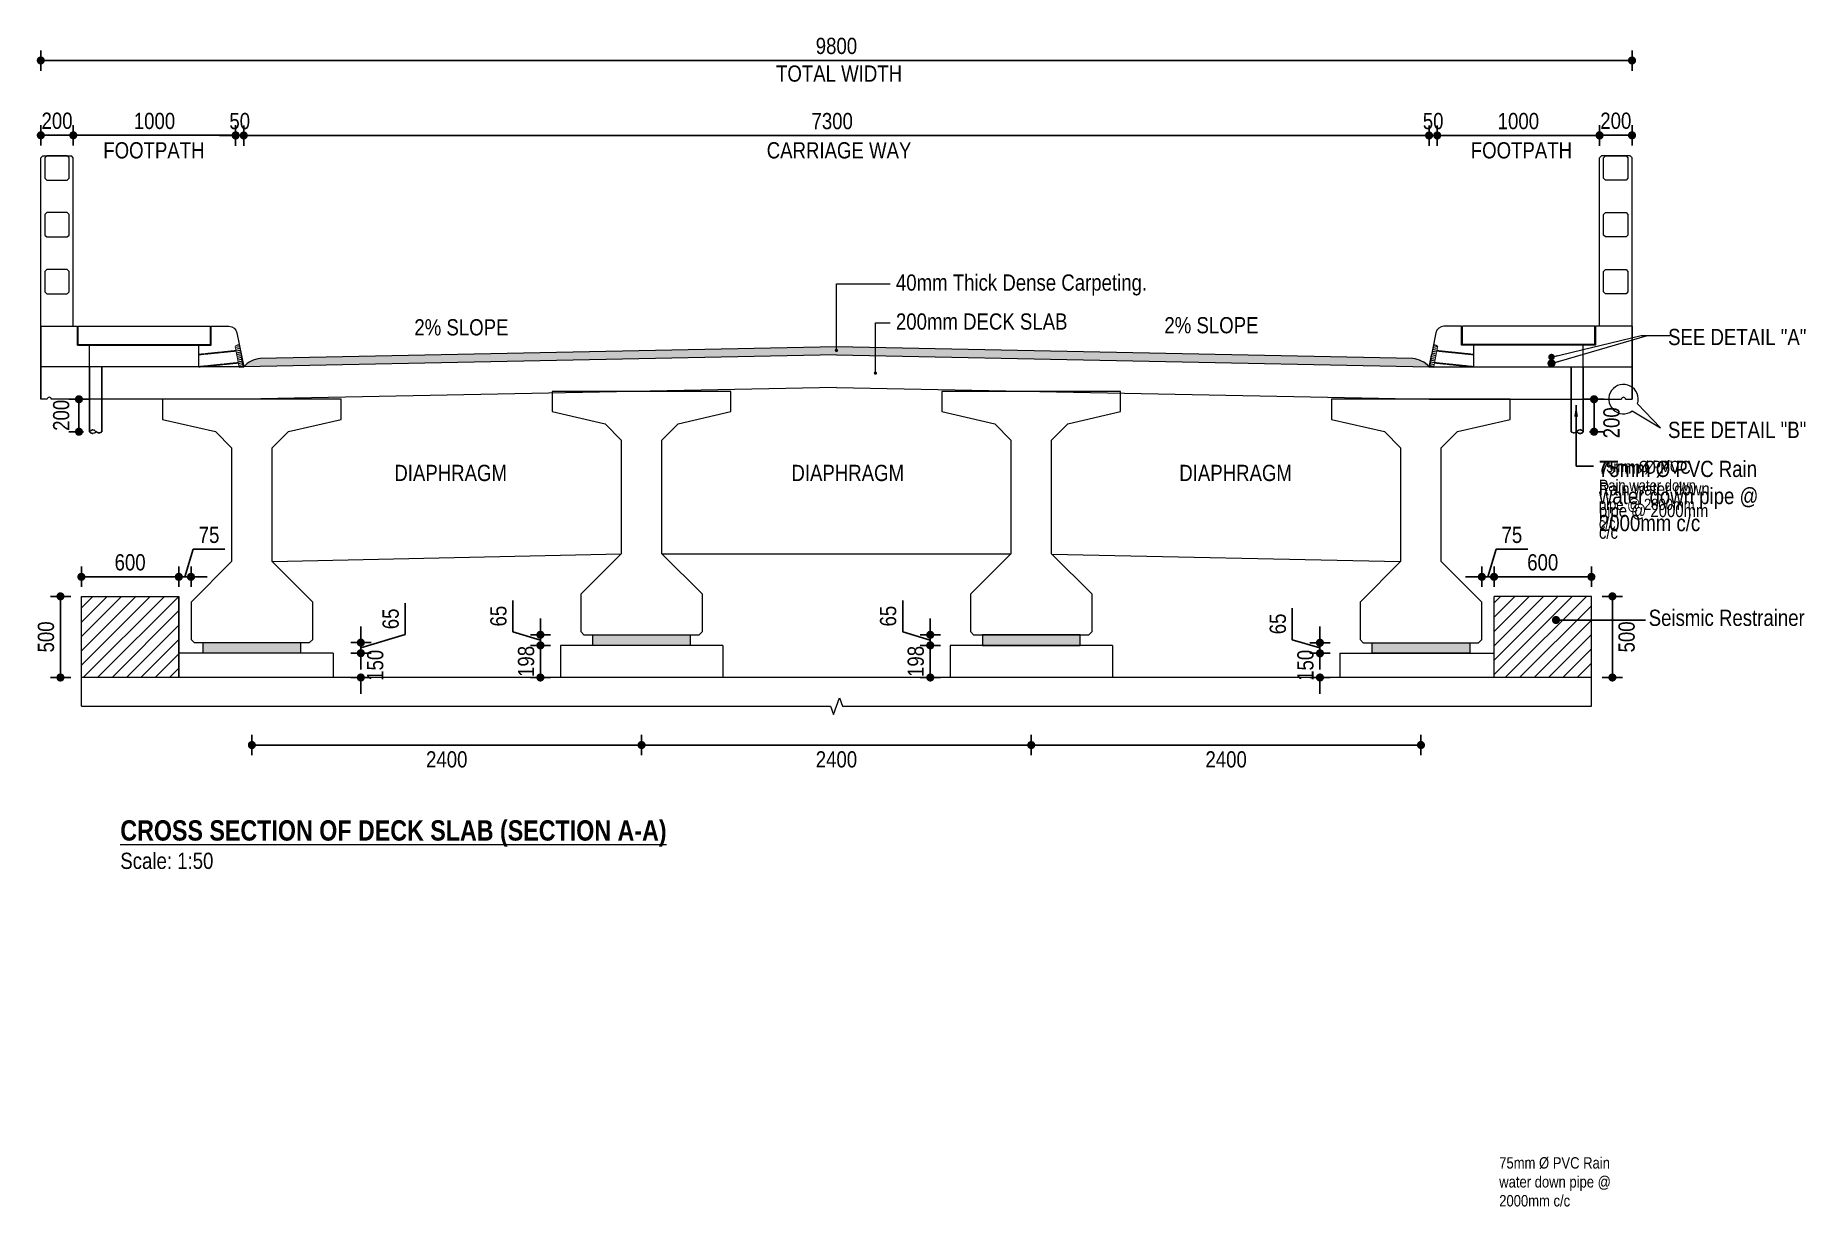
# Model space of a CAD drawing. Header units: inches. Extents: x -36047 to 217865, y -75686 to -40231.
# Drawn here: x 24099 to 35001, y -54491 to -47277 of the extents above; entities that cross this region are included whole.
import ezdxf

# ---------------------------------------------------------------- set-up
doc = ezdxf.new("R2010")
doc.units = ezdxf.units.IN
doc.header["$LTSCALE"] = 3
doc.header["$MEASUREMENT"] = 0
doc.header["$PDMODE"] = 34
doc.linetypes.add('DASHED2', pattern=[0.375, 0.25, -0.125])
doc.linetypes.add('HIDDEN', pattern=[9.525, 6.35, -3.175])
for name, color, linetype in [('con_out1', 2, 'Continuous'), ('Deck', 21, 'Continuous'), ('Pipe_Hidde', 8, 'DASHED2'), ('Wearing Course', 7, 'Continuous')]:
    doc.layers.add(name, color=color, linetype=linetype)
for name, color, linetype, lineweight in [('Concrete', 4, 'Continuous', 20), ('Concrete Out', 4, 'Continuous', 20), ('Deck Slab', 171, 'Continuous', 20), ('Dim Arrow', 150, 'Continuous', 9), ('Dim Arrow @ 35', 150, 'Continuous', 9), ('Dim Arrow @ 40', 150, 'Continuous', 9), ('Dim Arrow @ 50', 150, 'Continuous', 9), ('DIMS', 150, 'Continuous', 9), ('DIMS @ 50', 150, 'Continuous', 9), ('Girder Line', 7, 'Continuous', 25), ('Hatch', 8, 'Continuous', 5), ('Hatching', 120, 'Continuous', 5), ('Ralling', 140, 'Continuous', 20), ('Section Marks', 7, 'Continuous', 15), ('Structue', 7, 'Continuous', 25), ('Text @ 35', 7, 'Continuous', 30), ('Text_Normal', 7, 'Continuous', 25), ('Text_Normal @ 35', 7, 'Continuous', 25), ('Text_Normal @ 40', 7, 'Continuous', 25), ('Text_Normal @ 50', 7, 'Continuous', 25), ('Text_Title @ 50', 1, 'Continuous', 20)]:
    doc.layers.add(name, color=color, linetype=linetype, lineweight=lineweight)
doc.styles.add('Swis Cn BT', font='swissc.ttf')
doc.styles.add('SWIS_B_T', font='swisscb.ttf', dxfattribs={"height": 2.5})
doc.styles.add('SWIS_R_N', font='swissc.ttf', dxfattribs={"height": 2})
doc.dimstyles.new('Closed_Arrow', dxfattribs={"dimtxt": 2, "dimasz": 2, "dimexe": 1.25, "dimexo": 0.75, "dimgap": 0.75, "dimtad": 2, "dimdec": 0, "dimzin": 0, "dimdsep": 46, "dimtxsty": 'SWIS_R_N', "dimblk": 'DOT', "dimcen": 0.5, "dimadec": 0, "dimazin": 0, "dimtfac": 1, "dimtdec": 0, "dimtofl": 0, "dimtmove": 0, "dimatfit": 3, "dimfxl": 1.25, "dimfxlon": 1, "dimtolj": 1, "dimtzin": 0, "dimarcsym": 0})
doc.dimstyles.new('dim dot_50', dxfattribs={"dimtxt": 100, "dimasz": 20, "dimexe": 1, "dimexo": 2, "dimgap": 1, "dimtad": 1, "dimdec": 0, "dimzin": 0, "dimdsep": 46, "dimtxsty": 'Swis Cn BT', "dimblk": 'BOXBLANK', "dimcen": 0.09, "dimclrd": 256, "dimclre": 256, "dimclrt": 256, "dimadec": 0, "dimazin": 0, "dimtfac": 1, "dimtdec": 0, "dimtmove": 1, "dimatfit": 3, "dimfxl": 5, "dimtolj": 1, "dimtzin": 0, "dimlwd": -1, "dimlwe": -1, "dimarcsym": 0})
doc.dimstyles.new('Dot_Anno', dxfattribs={"dimtxt": 2, "dimasz": 1, "dimexe": 1.25, "dimexo": 0.75, "dimgap": 0.75, "dimtad": 2, "dimdec": 0, "dimzin": 0, "dimdsep": 46, "dimtxsty": 'SWIS_R_N', "dimblk": 'DOT', "dimcen": 0.5, "dimadec": 0, "dimazin": 0, "dimtfac": 1, "dimtdec": 0, "dimtofl": 0, "dimtmove": 0, "dimatfit": 3, "dimfxl": 1.25, "dimfxlon": 1, "dimtolj": 1, "dimtzin": 0, "dimarcsym": 0})
doc.dimstyles.new('Dot_Arrow', dxfattribs={"dimtxt": 2, "dimasz": 1, "dimexe": 1.25, "dimexo": 0.75, "dimgap": 0.75, "dimtad": 2, "dimdec": 0, "dimzin": 0, "dimdsep": 46, "dimtxsty": 'SWIS_R_N', "dimblk": 'DOT', "dimcen": 0.5, "dimadec": 0, "dimazin": 0, "dimtfac": 1, "dimtdec": 0, "dimtofl": 0, "dimtmove": 0, "dimatfit": 3, "dimldrblk": 'DOT', "dimfxl": 1.25, "dimfxlon": 1, "dimtolj": 1, "dimtzin": 0, "dimarcsym": 0})

msp = doc.modelspace()

# ---------------------------------------------------------------- texts
at = {"layer": 'DIMS @ 50', "char_height": 100, "attachment_point": 5, "style": 'SWIS_R_N'}
for s, insert in [('\\A1;TOTAL WIDTH', (29048.2, -47512.4)), ('\\A1;FOOTPATH', (24828.4, -47985.2)), ('\\A1;CARRIAGE WAY', (29048.2, -47985.2)), ('\\A1;FOOTPATH', (33250.6, -47985.2))]:
    msp.add_mtext(s, dxfattribs=dict(at, insert=insert))
at = {"layer": 'Text @ 35', "ltscale": 20, "insert": (33114.1, -54187), "char_height": 70, "width": 687.864, "attachment_point": 1, "style": 'SWIS_R_N'}
msp.add_mtext('75mm %%C PVC Rain water down pipe @ 2000mm c/c\\P \\P ', dxfattribs=at)
at = {"layer": 'Text_Normal @ 50', "style": 'SWIS_R_N'}
for s, p in [('40mm Thick Dense Carpeting. ', (29398.4, -48848.9)), ('200mm DECK SLAB', (29398.4, -49089.1))]:
    msp.add_text(s, height=100, dxfattribs=at).set_placement(p)
at = {"layer": 'Text_Normal @ 50', "char_height": 100, "attachment_point": 5, "style": 'SWIS_R_N'}
for s, insert in [('2% SLOPE', (26722.4, -49075.6)), ('2% SLOPE', (31341.6, -49062.5)), ('SEE DETAIL "A"', (34580, -49135.2)), ('SEE DETAIL "B"', (34579.4, -49707.3)), ('DIAPHRAGM', (26656.1, -49972.5)), ('DIAPHRAGM', (29101.6, -49972.5)), ('DIAPHRAGM', (31490.4, -49972.5))]:
    msp.add_mtext(s, dxfattribs=dict(at, insert=insert))
at = {"layer": 'Text_Normal @ 50', "char_height": 100, "attachment_point": 1, "style": 'SWIS_R_N'}
for s, insert, width in [('Seismic Restrainer', (34034.6, -50814.2), 1227.403), ('Scale: 1:50', (24621.6, -52311.3), 574.61)]:
    msp.add_mtext(s, dxfattribs=dict(at, insert=insert, width=width))
at = {"layer": 'Text_Title @ 50', "style": 'SWIS_B_T'}
msp.add_text('%%UCROSS SECTION OF DECK SLAB (SECTION A-A)', height=125, dxfattribs=at).set_placement((24621.6, -52236.6))

# ---------------------------------------------------------------- blocks, each defined once
blk = doc.blocks.new('_Dot')
at = {"color": 0, "linetype": 'ByBlock', "lineweight": -2}
blk.add_line((-0.5, 0), (-1, 0), dxfattribs=at)
at = {"color": 0, "linetype": 'ByBlock', "const_width": 0.5}
blk.add_lwpolyline([(-0.25, 0, 1), (0.25, 0, 1)], format="xyb", close=True, dxfattribs=at)
blk = doc.blocks.new('*D27')
at = {"layer": 'DEFPOINTS', "color": 0, "transparency": 16777216}
for p in [(33932, -47431), (24132, -48030), (33932, -48030)]:
    blk.add_point(p, dxfattribs=at)
at = {"layer": 'DIMS', "color": 0, "lineweight": -2, "transparency": 16777216}
for p, q in [((24132, -47494), (24132, -47369)), ((33932, -47494), (33932, -47369)), ((24182, -47431), (33882, -47431))]:
    blk.add_line(p, q, dxfattribs=at)
at = {"layer": 'DIMS', "color": 0, "lineweight": -2, "transparency": 16777216, "xscale": 50, "yscale": 50, "zscale": 50, "rotation": 180}
blk.add_blockref('_Dot', (24132, -47431), dxfattribs=at)
at = {"layer": 'DIMS', "color": 0, "lineweight": -2, "transparency": 16777216, "xscale": 50, "yscale": 50, "zscale": 50}
blk.add_blockref('_Dot', (33932, -47431), dxfattribs=at)
at = {"layer": 'DIMS', "color": 0, "transparency": 16777216, "insert": (29032, -47342), "char_height": 100, "attachment_point": 5, "style": 'SWIS_R_N'}
blk.add_mtext('\\A1;9800 ', dxfattribs=at)
blk = doc.blocks.new('*D21')
at = {"layer": 'DEFPOINTS', "color": 0, "transparency": 16777216}
for p in [(33732, -47892), (33732, -48030), (33932, -48030)]:
    blk.add_point(p, dxfattribs=at)
at = {"layer": 'DIMS', "color": 0, "lineweight": -2, "transparency": 16777216}
for p, q in [((33732, -47955), (33732, -47830)), ((33932, -47955), (33932, -47830)), ((33882, -47892), (33782, -47892))]:
    blk.add_line(p, q, dxfattribs=at)
at = {"layer": 'DIMS', "color": 0, "lineweight": -2, "transparency": 16777216, "xscale": 50, "yscale": 50, "zscale": 50, "rotation": 180}
blk.add_blockref('_Dot', (33732, -47892), dxfattribs=at)
at = {"layer": 'DIMS', "color": 0, "lineweight": -2, "transparency": 16777216, "xscale": 50, "yscale": 50, "zscale": 50}
blk.add_blockref('_Dot', (33932, -47892), dxfattribs=at)
at = {"layer": 'DIMS', "color": 0, "transparency": 16777216, "insert": (33832, -47803), "char_height": 100, "attachment_point": 5, "style": 'SWIS_R_N'}
blk.add_mtext('\\A1;200', dxfattribs=at)
blk = doc.blocks.new('*D55')
at = {"layer": 'DEFPOINTS', "color": 0, "transparency": 16777216}
for p in [(25932, -51082), (25932, -51232), (26103, -51232)]:
    blk.add_point(p, dxfattribs=at)
at = {"layer": 'DIMS', "color": 0, "lineweight": -2, "transparency": 16777216}
for p, q in [((26103, -51032), (26103, -50982)), ((26041, -51082), (26166, -51082)), ((26041, -51232), (26166, -51232)), ((26103, -51282), (26103, -51332))]:
    blk.add_line(p, q, dxfattribs=at)
at = {"layer": 'DIMS', "color": 0, "lineweight": -2, "transparency": 16777216, "xscale": 50, "yscale": 50, "zscale": 50}
for p, rotation in [((26103, -51082), 270), ((26103, -51232), 90)]:
    blk.add_blockref('_Dot', p, dxfattribs=dict(at, rotation=rotation))
at = {"layer": 'DIMS', "color": 0, "transparency": 16777216, "insert": (26192, -51157), "char_height": 100, "attachment_point": 5, "rotation": 90, "style": 'SWIS_R_N'}
blk.add_mtext('\\A1;150', dxfattribs=at)
blk = doc.blocks.new('*D56')
at = {"layer": 'DEFPOINTS', "color": 0, "transparency": 16777216}
for p in [(25432, -51077), (27832, -51256), (27832, -51648)]:
    blk.add_point(p, dxfattribs=at)
at = {"layer": 'DIMS', "color": 0, "lineweight": -2, "transparency": 16777216}
for p, q in [((25432, -51586), (25432, -51711)), ((25482, -51648), (27782, -51648)), ((27832, -51586), (27832, -51711))]:
    blk.add_line(p, q, dxfattribs=at)
at = {"layer": 'DIMS', "color": 0, "lineweight": -2, "transparency": 16777216, "xscale": 50, "yscale": 50, "zscale": 50, "rotation": 180}
blk.add_blockref('_Dot', (25432, -51648), dxfattribs=at)
at = {"layer": 'DIMS', "color": 0, "lineweight": -2, "transparency": 16777216, "xscale": 50, "yscale": 50, "zscale": 50}
blk.add_blockref('_Dot', (27832, -51648), dxfattribs=at)
at = {"layer": 'DIMS', "color": 0, "transparency": 16777216, "insert": (26632, -51737), "char_height": 100, "attachment_point": 5, "style": 'SWIS_R_N'}
blk.add_mtext('\\A1;2400', dxfattribs=at)
blk = doc.blocks.new('*D57')
at = {"layer": 'DEFPOINTS', "color": 0, "transparency": 16777216}
for p in [(32632, -51058), (30232, -51232), (30232, -51648)]:
    blk.add_point(p, dxfattribs=at)
at = {"layer": 'DIMS', "color": 0, "lineweight": -2, "transparency": 16777216}
for p, q in [((30232, -51586), (30232, -51711)), ((32582, -51648), (30282, -51648)), ((32632, -51586), (32632, -51711))]:
    blk.add_line(p, q, dxfattribs=at)
at = {"layer": 'DIMS', "color": 0, "lineweight": -2, "transparency": 16777216, "xscale": 50, "yscale": 50, "zscale": 50, "rotation": 180}
blk.add_blockref('_Dot', (30232, -51648), dxfattribs=at)
at = {"layer": 'DIMS', "color": 0, "lineweight": -2, "transparency": 16777216, "xscale": 50, "yscale": 50, "zscale": 50}
blk.add_blockref('_Dot', (32632, -51648), dxfattribs=at)
at = {"layer": 'DIMS', "color": 0, "transparency": 16777216, "insert": (31432, -51737), "char_height": 100, "attachment_point": 5, "style": 'SWIS_R_N'}
blk.add_mtext('\\A1;2400', dxfattribs=at)
blk = doc.blocks.new('*D58')
at = {"layer": 'DEFPOINTS', "color": 0, "transparency": 16777216}
for p in [(27832, -51256), (30232, -51648), (30232, -51708)]:
    blk.add_point(p, dxfattribs=at)
at = {"layer": 'DIMS', "color": 0, "lineweight": -2, "transparency": 16777216}
for p, q in [((27832, -51586), (27832, -51711)), ((27882, -51648), (30182, -51648)), ((30232, -51671), (30232, -51586))]:
    blk.add_line(p, q, dxfattribs=at)
at = {"layer": 'DIMS', "color": 0, "lineweight": -2, "transparency": 16777216, "xscale": 50, "yscale": 50, "zscale": 50, "rotation": 180}
blk.add_blockref('_Dot', (27832, -51648), dxfattribs=at)
at = {"layer": 'DIMS', "color": 0, "lineweight": -2, "transparency": 16777216, "xscale": 50, "yscale": 50, "zscale": 50}
blk.add_blockref('_Dot', (30232, -51648), dxfattribs=at)
at = {"layer": 'DIMS', "color": 0, "transparency": 16777216, "insert": (29032, -51737), "char_height": 100, "attachment_point": 5, "style": 'SWIS_R_N'}
blk.add_mtext('\\A1;2400', dxfattribs=at)
blk = doc.blocks.new('*D22')
at = {"layer": 'DEFPOINTS', "color": 0, "transparency": 16777216}
for p in [(32682, -47893), (32732, -49068), (32682, -49318)]:
    blk.add_point(p, dxfattribs=at)
at = {"layer": 'DIMS', "color": 0, "lineweight": -2, "transparency": 16777216}
for p, q in [((32682, -47956), (32682, -47831)), ((32732, -47956), (32732, -47831)), ((32632, -47893), (32582, -47893)), ((32782, -47893), (32832, -47893))]:
    blk.add_line(p, q, dxfattribs=at)
at = {"layer": 'DIMS', "color": 0, "lineweight": -2, "transparency": 16777216, "xscale": 50, "yscale": 50, "zscale": 50}
blk.add_blockref('_Dot', (32682, -47893), dxfattribs=at)
at = {"layer": 'DIMS', "color": 0, "lineweight": -2, "transparency": 16777216, "xscale": 50, "yscale": 50, "zscale": 50, "rotation": 180}
blk.add_blockref('_Dot', (32732, -47893), dxfattribs=at)
at = {"layer": 'DIMS', "color": 0, "transparency": 16777216, "insert": (32707, -47805), "char_height": 100, "attachment_point": 5, "style": 'SWIS_R_N'}
blk.add_mtext('\\A1;50', dxfattribs=at)
blk = doc.blocks.new('*D25')
at = {"layer": 'DEFPOINTS', "color": 0, "transparency": 16777216}
for p in [(32732, -47893), (33732, -48046), (32732, -49068)]:
    blk.add_point(p, dxfattribs=at)
at = {"layer": 'DIMS', "color": 0, "lineweight": -2, "transparency": 16777216}
for p, q in [((32732, -47956), (32732, -47831)), ((33732, -47956), (33732, -47831)), ((33682, -47893), (32782, -47893))]:
    blk.add_line(p, q, dxfattribs=at)
at = {"layer": 'DIMS', "color": 0, "lineweight": -2, "transparency": 16777216, "xscale": 50, "yscale": 50, "zscale": 50, "rotation": 180}
blk.add_blockref('_Dot', (32732, -47893), dxfattribs=at)
at = {"layer": 'DIMS', "color": 0, "lineweight": -2, "transparency": 16777216, "xscale": 50, "yscale": 50, "zscale": 50}
blk.add_blockref('_Dot', (33732, -47893), dxfattribs=at)
at = {"layer": 'DIMS', "color": 0, "transparency": 16777216, "insert": (33232, -47805), "char_height": 100, "attachment_point": 5, "style": 'SWIS_R_N'}
blk.add_mtext('\\A1;1000', dxfattribs=at)
blk = doc.blocks.new('_BoxBlank')
at = {"color": 0, "linetype": 'ByBlock', "lineweight": -2}
for p, q in [((-0.5, 0), (-1, 0)), ((0.5, 0.5), (-0.5, 0.5)), ((-0.5, 0.5), (-0.5, -0.5)), ((0.5, -0.5), (0.5, 0.5)), ((-0.5, -0.5), (0.5, -0.5))]:
    blk.add_line(p, q, dxfattribs=at)
blk = doc.blocks.new('*D42')
at = {"layer": 'DEFPOINTS', "color": 0, "transparency": 16777216}
for p in [(32682, -47893), (25382, -49318), (32682, -49318)]:
    blk.add_point(p, dxfattribs=at)
at = {"layer": 'DIMS', "color": 0, "lineweight": -2, "transparency": 16777216}
for p, q in [((25382, -47956), (25382, -47831)), ((32682, -47956), (32682, -47831)), ((25432, -47893), (32632, -47893))]:
    blk.add_line(p, q, dxfattribs=at)
at = {"layer": 'DIMS', "color": 0, "lineweight": -2, "transparency": 16777216, "xscale": 50, "yscale": 50, "zscale": 50, "rotation": 180}
blk.add_blockref('_Dot', (25382, -47893), dxfattribs=at)
at = {"layer": 'DIMS', "color": 0, "lineweight": -2, "transparency": 16777216, "xscale": 50, "yscale": 50, "zscale": 50}
blk.add_blockref('_Dot', (32682, -47893), dxfattribs=at)
at = {"layer": 'DIMS', "color": 0, "transparency": 16777216, "insert": (29006, -47805), "char_height": 100, "attachment_point": 5, "style": 'SWIS_R_N'}
blk.add_mtext('\\A1;7300', dxfattribs=at)
blk = doc.blocks.new('*D23')
at = {"layer": 'DEFPOINTS', "color": 0, "transparency": 16777216}
for p in [(24332, -47892), (24132, -48030), (24332, -48030)]:
    blk.add_point(p, dxfattribs=at)
at = {"layer": 'DIMS', "color": 0, "lineweight": -2, "transparency": 16777216}
for p, q in [((24132, -47955), (24132, -47830)), ((24332, -47955), (24332, -47830)), ((24182, -47892), (24282, -47892))]:
    blk.add_line(p, q, dxfattribs=at)
at = {"layer": 'DIMS', "color": 0, "lineweight": -2, "transparency": 16777216, "xscale": 50, "yscale": 50, "zscale": 50, "rotation": 180}
blk.add_blockref('_Dot', (24132, -47892), dxfattribs=at)
at = {"layer": 'DIMS', "color": 0, "lineweight": -2, "transparency": 16777216, "xscale": 50, "yscale": 50, "zscale": 50}
blk.add_blockref('_Dot', (24332, -47892), dxfattribs=at)
at = {"layer": 'DIMS', "color": 0, "transparency": 16777216, "insert": (24232, -47803), "char_height": 100, "attachment_point": 5, "style": 'SWIS_R_N'}
blk.add_mtext('\\A1;200', dxfattribs=at)
blk = doc.blocks.new('*D24')
at = {"layer": 'DEFPOINTS', "color": 0, "transparency": 16777216}
for p in [(25382, -47893), (25332, -49068), (25382, -49318)]:
    blk.add_point(p, dxfattribs=at)
at = {"layer": 'DIMS', "color": 0, "lineweight": -2, "transparency": 16777216}
for p, q in [((25332, -47956), (25332, -47831)), ((25382, -47956), (25382, -47831)), ((25282, -47893), (25232, -47893)), ((25432, -47893), (25482, -47893))]:
    blk.add_line(p, q, dxfattribs=at)
at = {"layer": 'DIMS', "color": 0, "lineweight": -2, "transparency": 16777216, "xscale": 50, "yscale": 50, "zscale": 50}
blk.add_blockref('_Dot', (25332, -47893), dxfattribs=at)
at = {"layer": 'DIMS', "color": 0, "lineweight": -2, "transparency": 16777216, "xscale": 50, "yscale": 50, "zscale": 50, "rotation": 180}
blk.add_blockref('_Dot', (25382, -47893), dxfattribs=at)
at = {"layer": 'DIMS', "color": 0, "transparency": 16777216, "insert": (25357, -47805), "char_height": 100, "attachment_point": 5, "style": 'SWIS_R_N'}
blk.add_mtext('\\A1;50', dxfattribs=at)
blk = doc.blocks.new('*D26')
at = {"layer": 'DEFPOINTS', "color": 0, "transparency": 16777216}
for p in [(25332, -47892), (24332, -48046), (25332, -49068)]:
    blk.add_point(p, dxfattribs=at)
at = {"layer": 'DIMS', "color": 0, "lineweight": -2, "transparency": 16777216}
for p, q in [((24332, -47955), (24332, -47830)), ((25332, -47955), (25332, -47830)), ((24382, -47892), (25282, -47892))]:
    blk.add_line(p, q, dxfattribs=at)
at = {"layer": 'DIMS', "color": 0, "lineweight": -2, "transparency": 16777216, "xscale": 50, "yscale": 50, "zscale": 50, "rotation": 180}
blk.add_blockref('_Dot', (24332, -47892), dxfattribs=at)
at = {"layer": 'DIMS', "color": 0, "lineweight": -2, "transparency": 16777216, "xscale": 50, "yscale": 50, "zscale": 50}
blk.add_blockref('_Dot', (25332, -47892), dxfattribs=at)
at = {"layer": 'DIMS', "color": 0, "transparency": 16777216, "insert": (24832, -47804), "char_height": 100, "attachment_point": 5, "style": 'SWIS_R_N'}
blk.add_mtext('\\A1;1000', dxfattribs=at)
blk = doc.blocks.new('*D102')
at = {"layer": 'DEFPOINTS', "color": 0, "transparency": 16777216}
for p in [(33597, -49518), (33632, -49718), (33698, -49718)]:
    blk.add_point(p, dxfattribs=at)
at = {"layer": 'DIMS', "color": 0, "lineweight": -2, "transparency": 16777216}
for p, q in [((33635, -49518), (33760, -49518)), ((33698, -49568), (33698, -49668)), ((33670, -49718), (33760, -49718))]:
    blk.add_line(p, q, dxfattribs=at)
at = {"layer": 'DIMS', "color": 0, "lineweight": -2, "transparency": 16777216, "xscale": 50, "yscale": 50, "zscale": 50}
for p, rotation in [((33698, -49518), 90), ((33698, -49718), 270)]:
    blk.add_blockref('_Dot', p, dxfattribs=dict(at, rotation=rotation))
at = {"layer": 'DIMS', "color": 0, "transparency": 16777216, "insert": (33806, -49663), "char_height": 100, "attachment_point": 5, "rotation": 90, "style": 'SWIS_R_N'}
blk.add_mtext('\\A1;200', dxfattribs=at)
blk = doc.blocks.new('*D129')
at = {"layer": 'DEFPOINTS', "color": 0, "transparency": 16777216}
for p in [(24253, -50732), (24382, -50732), (25032, -51232)]:
    blk.add_point(p, dxfattribs=at)
at = {"layer": 'DIMS', "color": 0, "lineweight": -2, "transparency": 16777216}
for p, q in [((24316, -50732), (24191, -50732)), ((24253, -51182), (24253, -50782)), ((24316, -51232), (24191, -51232))]:
    blk.add_line(p, q, dxfattribs=at)
at = {"layer": 'DIMS', "color": 0, "lineweight": -2, "transparency": 16777216, "xscale": 50, "yscale": 50, "zscale": 50}
for p, rotation in [((24253, -50732), 90), ((24253, -51232), 270)]:
    blk.add_blockref('_Dot', p, dxfattribs=dict(at, rotation=rotation))
at = {"layer": 'DIMS', "color": 0, "transparency": 16777216, "insert": (24164, -50982), "char_height": 100, "attachment_point": 5, "rotation": 90, "style": 'SWIS_R_N'}
blk.add_mtext('\\A1;500', dxfattribs=at)
blk = doc.blocks.new('*D50')
at = {"layer": 'DEFPOINTS', "color": 0, "transparency": 16777216}
for p in [(27332, -51034), (27209, -51232), (27332, -51232)]:
    blk.add_point(p, dxfattribs=at)
at = {"layer": 'DIMS', "color": 0, "lineweight": -2, "transparency": 16777216}
for p, q in [((27272, -51034), (27147, -51034)), ((27209, -51084), (27209, -51182)), ((27272, -51232), (27147, -51232))]:
    blk.add_line(p, q, dxfattribs=at)
at = {"layer": 'DIMS', "color": 0, "lineweight": -2, "transparency": 16777216, "xscale": 50, "yscale": 50, "zscale": 50}
for p, rotation in [((27209, -51034), 90), ((27209, -51232), 270)]:
    blk.add_blockref('_Dot', p, dxfattribs=dict(at, rotation=rotation))
at = {"layer": 'DIMS', "color": 0, "transparency": 16777216, "insert": (27121, -51133), "char_height": 100, "attachment_point": 5, "rotation": 90, "style": 'SWIS_R_N'}
blk.add_mtext('\\A1;198', dxfattribs=at)
blk = doc.blocks.new('*D54')
at = {"layer": 'DEFPOINTS', "color": 0, "transparency": 16777216}
for p in [(29732, -51034), (29610, -51232), (29732, -51232)]:
    blk.add_point(p, dxfattribs=at)
at = {"layer": 'DIMS', "color": 0, "lineweight": -2, "transparency": 16777216}
for p, q in [((29672, -51034), (29547, -51034)), ((29610, -51084), (29610, -51182)), ((29672, -51232), (29547, -51232))]:
    blk.add_line(p, q, dxfattribs=at)
at = {"layer": 'DIMS', "color": 0, "lineweight": -2, "transparency": 16777216, "xscale": 50, "yscale": 50, "zscale": 50}
for p, rotation in [((29610, -51034), 90), ((29610, -51232), 270)]:
    blk.add_blockref('_Dot', p, dxfattribs=dict(at, rotation=rotation))
at = {"layer": 'DIMS', "color": 0, "transparency": 16777216, "insert": (29521, -51133), "char_height": 100, "attachment_point": 5, "rotation": 90, "style": 'SWIS_R_N'}
blk.add_mtext('\\A1;198', dxfattribs=at)
blk = doc.blocks.new('*D52')
at = {"layer": 'DEFPOINTS', "color": 0, "transparency": 16777216}
for p in [(32132, -51083), (32010, -51232), (32132, -51232)]:
    blk.add_point(p, dxfattribs=at)
at = {"layer": 'DIMS', "color": 0, "lineweight": -2, "transparency": 16777216}
for p, q in [((32010, -51033), (32010, -50983)), ((32072, -51083), (31947, -51083)), ((32072, -51232), (31947, -51232)), ((32010, -51282), (32010, -51332))]:
    blk.add_line(p, q, dxfattribs=at)
at = {"layer": 'DIMS', "color": 0, "lineweight": -2, "transparency": 16777216, "xscale": 50, "yscale": 50, "zscale": 50}
for p, rotation in [((32010, -51083), 270), ((32010, -51232), 90)]:
    blk.add_blockref('_Dot', p, dxfattribs=dict(at, rotation=rotation))
at = {"layer": 'DIMS', "color": 0, "transparency": 16777216, "insert": (31921, -51157), "char_height": 100, "attachment_point": 5, "rotation": 90, "style": 'SWIS_R_N'}
blk.add_mtext('\\A1;150', dxfattribs=at)
blk = doc.blocks.new('*D49')
at = {"layer": 'DEFPOINTS', "color": 0, "transparency": 16777216}
for p in [(27209, -50969), (27452, -50969), (27332, -51034)]:
    blk.add_point(p, dxfattribs=at)
at = {"layer": 'DIMS', "color": 0, "lineweight": -2, "transparency": 16777216}
for p, q in [((27039, -50951), (27039, -50757)), ((27209, -50919), (27209, -50869)), ((27209, -51002), (27039, -50951)), ((27272, -50969), (27147, -50969)), ((27209, -51034), (27209, -50969)), ((27272, -51034), (27147, -51034)), ((27209, -51084), (27209, -51134))]:
    blk.add_line(p, q, dxfattribs=at)
at = {"layer": 'DIMS', "color": 0, "lineweight": -2, "transparency": 16777216, "xscale": 50, "yscale": 50, "zscale": 50}
for p, rotation in [((27209, -50969), 270), ((27209, -51034), 90)]:
    blk.add_blockref('_Dot', p, dxfattribs=dict(at, rotation=rotation))
at = {"layer": 'DIMS', "color": 0, "transparency": 16777216, "insert": (26951, -50854), "char_height": 100, "attachment_point": 5, "rotation": 90, "style": 'SWIS_R_N'}
blk.add_mtext('\\A1;65', dxfattribs=at)
blk = doc.blocks.new('*D53')
at = {"layer": 'DEFPOINTS', "color": 0, "transparency": 16777216}
for p in [(29610, -50969), (29932, -50969), (29732, -51034)]:
    blk.add_point(p, dxfattribs=at)
at = {"layer": 'DIMS', "color": 0, "lineweight": -2, "transparency": 16777216}
for p, q in [((29440, -50951), (29440, -50757)), ((29610, -50919), (29610, -50869)), ((29610, -51002), (29440, -50951)), ((29672, -50969), (29547, -50969)), ((29610, -51034), (29610, -50969)), ((29672, -51034), (29547, -51034)), ((29610, -51084), (29610, -51134))]:
    blk.add_line(p, q, dxfattribs=at)
at = {"layer": 'DIMS', "color": 0, "lineweight": -2, "transparency": 16777216, "xscale": 50, "yscale": 50, "zscale": 50}
for p, rotation in [((29610, -50969), 270), ((29610, -51034), 90)]:
    blk.add_blockref('_Dot', p, dxfattribs=dict(at, rotation=rotation))
at = {"layer": 'DIMS', "color": 0, "transparency": 16777216, "insert": (29351, -50854), "char_height": 100, "attachment_point": 5, "rotation": 90, "style": 'SWIS_R_N'}
blk.add_mtext('\\A1;65', dxfattribs=at)
blk = doc.blocks.new('*D51')
at = {"layer": 'DEFPOINTS', "color": 0, "transparency": 16777216}
for p in [(32010, -51018), (32332, -51018), (32132, -51083)]:
    blk.add_point(p, dxfattribs=at)
at = {"layer": 'DIMS', "color": 0, "lineweight": -2, "transparency": 16777216}
for p, q in [((31839, -50999), (31839, -50805)), ((32010, -51050), (31839, -50999)), ((32072, -51018), (31947, -51018)), ((32010, -50968), (32010, -50918)), ((32010, -51083), (32010, -51018)), ((32072, -51083), (31947, -51083)), ((32010, -51133), (32010, -51183))]:
    blk.add_line(p, q, dxfattribs=at)
at = {"layer": 'DIMS', "color": 0, "lineweight": -2, "transparency": 16777216, "xscale": 50, "yscale": 50, "zscale": 50}
for p, rotation in [((32010, -51018), 270), ((32010, -51083), 90)]:
    blk.add_blockref('_Dot', p, dxfattribs=dict(at, rotation=rotation))
at = {"layer": 'DIMS', "color": 0, "transparency": 16777216, "insert": (31751, -50902), "char_height": 100, "attachment_point": 5, "rotation": 90, "style": 'SWIS_R_N'}
blk.add_mtext('\\A1;65', dxfattribs=at)
blk = doc.blocks.new('*D47')
at = {"layer": 'DEFPOINTS', "color": 0, "transparency": 16777216}
for p in [(25057, -50612), (24982, -50732), (25057, -50767)]:
    blk.add_point(p, dxfattribs=at)
at = {"layer": 'DIMS', "color": 0, "lineweight": -2, "transparency": 16777216}
for p, q in [((25020, -50612), (25070, -50442)), ((25070, -50442), (25265, -50442)), ((24982, -50674), (24982, -50549)), ((25057, -50674), (25057, -50549)), ((24932, -50612), (24882, -50612)), ((24982, -50612), (25057, -50612)), ((25107, -50612), (25157, -50612))]:
    blk.add_line(p, q, dxfattribs=at)
at = {"layer": 'DIMS', "color": 0, "lineweight": -2, "transparency": 16777216, "xscale": 50, "yscale": 50, "zscale": 50}
blk.add_blockref('_Dot', (24982, -50612), dxfattribs=at)
at = {"layer": 'DIMS', "color": 0, "lineweight": -2, "transparency": 16777216, "xscale": 50, "yscale": 50, "zscale": 50, "rotation": 180}
blk.add_blockref('_Dot', (25057, -50612), dxfattribs=at)
at = {"layer": 'DIMS', "color": 0, "transparency": 16777216, "insert": (25168, -50354), "char_height": 100, "attachment_point": 5, "style": 'SWIS_R_N'}
blk.add_mtext('\\A1;75', dxfattribs=at)
blk = doc.blocks.new('*D103')
at = {"layer": 'DEFPOINTS', "color": 0, "transparency": 16777216}
for p in [(24467, -49518), (24367, -49718), (24432, -49718)]:
    blk.add_point(p, dxfattribs=at)
at = {"layer": 'DIMS', "color": 0, "lineweight": -2, "transparency": 16777216}
for p, q in [((24429, -49518), (24304, -49518)), ((24367, -49568), (24367, -49668)), ((24395, -49718), (24304, -49718))]:
    blk.add_line(p, q, dxfattribs=at)
at = {"layer": 'DIMS', "color": 0, "lineweight": -2, "transparency": 16777216, "xscale": 50, "yscale": 50, "zscale": 50}
for p, rotation in [((24367, -49518), 90), ((24367, -49718), 270)]:
    blk.add_blockref('_Dot', p, dxfattribs=dict(at, rotation=rotation))
at = {"layer": 'DIMS', "color": 0, "transparency": 16777216, "insert": (24258, -49617), "char_height": 100, "attachment_point": 5, "rotation": 90, "style": 'SWIS_R_N'}
blk.add_mtext('\\A1;200', dxfattribs=at)
blk = doc.blocks.new('*D48')
at = {"layer": 'DEFPOINTS', "color": 0, "transparency": 16777216}
for p in [(25787, -51017), (26103, -51017), (25932, -51082)]:
    blk.add_point(p, dxfattribs=at)
at = {"layer": 'DIMS', "color": 0, "lineweight": -2, "transparency": 16777216}
for p, q in [((26376, -50968), (26376, -50774)), ((26041, -51017), (26166, -51017)), ((26103, -50967), (26103, -50917)), ((26103, -51050), (26376, -50968)), ((26103, -51082), (26103, -51017)), ((26041, -51082), (26166, -51082)), ((26103, -51132), (26103, -51182))]:
    blk.add_line(p, q, dxfattribs=at)
at = {"layer": 'DIMS', "color": 0, "lineweight": -2, "transparency": 16777216, "xscale": 50, "yscale": 50, "zscale": 50}
for p, rotation in [((26103, -51017), 270), ((26103, -51082), 90)]:
    blk.add_blockref('_Dot', p, dxfattribs=dict(at, rotation=rotation))
at = {"layer": 'DIMS', "color": 0, "transparency": 16777216, "insert": (26287, -50871), "char_height": 100, "attachment_point": 5, "rotation": 90, "style": 'SWIS_R_N'}
blk.add_mtext('\\A1;65', dxfattribs=at)
blk = doc.blocks.new('grating')
at = {"layer": 'con_out1', "lineweight": 20}
h = blk.add_hatch(dxfattribs=at)
h.set_pattern_fill('ANSI31', color=256, scale=90, angle=320.4884)
h.set_pattern_definition([(5.48843, (35188.985, 8598.234), (-1.0760037, 11.1984247), [])])
h.paths.add_polyline_path([(-42, 131, -0.179836), (-15, 139), (-12, 111), (-8, 77), (-37, 77)])
h.paths.add_polyline_path([(-37, 77), (-8, 77), (-1, 2), (-29, 2)])
at = {"layer": 'con_out1'}
blk.add_line((-29, 0), (0, 0), dxfattribs=at)
at = {"layer": 'con_out1', "const_width": 5}
blk.add_lwpolyline([(-42, 131, -0.180591), (-15, 139)], format="xyb", dxfattribs=at)
for points in [[(-42, 131), (-29, 0)], [(-15, 139), (0, 0)]]:
    blk.add_lwpolyline(points, dxfattribs=at)
at = {"layer": 'Deck Slab', "linetype": 'HIDDEN'}
for p in [(-7, 54), (-6, 55)]:
    blk.add_line(p, (-1, 5), dxfattribs=at)
at = {"layer": 'Structue', "linetype": 'HIDDEN', "ltscale": 0.15}
blk.add_line((-3, 0), (-8, 75), dxfattribs=at)
blk = doc.blocks.new('*D130')
at = {"layer": 'DEFPOINTS', "color": 0, "transparency": 16777216}
for p in [(33682, -50732), (33811, -50732), (33032, -51232)]:
    blk.add_point(p, dxfattribs=at)
at = {"layer": 'DIMS', "color": 0, "lineweight": -2, "transparency": 16777216}
for p, q in [((33748, -50732), (33873, -50732)), ((33811, -51182), (33811, -50782)), ((33748, -51232), (33873, -51232))]:
    blk.add_line(p, q, dxfattribs=at)
at = {"layer": 'DIMS', "color": 0, "lineweight": -2, "transparency": 16777216, "xscale": 50, "yscale": 50, "zscale": 50}
for p, rotation in [((33811, -50732), 90), ((33811, -51232), 270)]:
    blk.add_blockref('_Dot', p, dxfattribs=dict(at, rotation=rotation))
at = {"layer": 'DIMS', "color": 0, "transparency": 16777216, "insert": (33899, -50982), "char_height": 100, "attachment_point": 5, "rotation": 90, "style": 'SWIS_R_N'}
blk.add_mtext('\\A1;500', dxfattribs=at)
blk = doc.blocks.new('*D131')
at = {"layer": 'DEFPOINTS', "color": 0, "transparency": 16777216}
for p in [(33007, -50612), (33007, -50767), (33082, -50732)]:
    blk.add_point(p, dxfattribs=at)
at = {"layer": 'DIMS', "color": 0, "lineweight": -2, "transparency": 16777216}
for p, q in [((33044, -50612), (33095, -50442)), ((33095, -50442), (33290, -50442)), ((33007, -50674), (33007, -50549)), ((33082, -50674), (33082, -50549)), ((32957, -50612), (32907, -50612)), ((33082, -50612), (33007, -50612)), ((33132, -50612), (33182, -50612))]:
    blk.add_line(p, q, dxfattribs=at)
at = {"layer": 'DIMS', "color": 0, "lineweight": -2, "transparency": 16777216, "xscale": 50, "yscale": 50, "zscale": 50}
blk.add_blockref('_Dot', (33007, -50612), dxfattribs=at)
at = {"layer": 'DIMS', "color": 0, "lineweight": -2, "transparency": 16777216, "xscale": 50, "yscale": 50, "zscale": 50, "rotation": 180}
blk.add_blockref('_Dot', (33082, -50612), dxfattribs=at)
at = {"layer": 'DIMS', "color": 0, "transparency": 16777216, "insert": (33192, -50354), "char_height": 100, "attachment_point": 5, "style": 'SWIS_R_N'}
blk.add_mtext('\\A1;75', dxfattribs=at)
blk = doc.blocks.new('*D132')
at = {"layer": 'DEFPOINTS', "color": 0, "transparency": 16777216}
for p in [(24382, -50612), (24382, -50732), (24982, -50732)]:
    blk.add_point(p, dxfattribs=at)
at = {"layer": 'DIMS', "color": 0, "lineweight": -2, "transparency": 16777216}
for p, q in [((24382, -50674), (24382, -50549)), ((24982, -50674), (24982, -50549)), ((24932, -50612), (24432, -50612))]:
    blk.add_line(p, q, dxfattribs=at)
at = {"layer": 'DIMS', "color": 0, "lineweight": -2, "transparency": 16777216, "xscale": 50, "yscale": 50, "zscale": 50, "rotation": 180}
blk.add_blockref('_Dot', (24382, -50612), dxfattribs=at)
at = {"layer": 'DIMS', "color": 0, "lineweight": -2, "transparency": 16777216, "xscale": 50, "yscale": 50, "zscale": 50}
blk.add_blockref('_Dot', (24982, -50612), dxfattribs=at)
at = {"layer": 'DIMS', "color": 0, "transparency": 16777216, "insert": (24682, -50523), "char_height": 100, "attachment_point": 5, "style": 'SWIS_R_N'}
blk.add_mtext('\\A1;600', dxfattribs=at)
blk = doc.blocks.new('*D133')
at = {"layer": 'DEFPOINTS', "color": 0, "transparency": 16777216}
for p in [(33682, -50612), (33082, -50732), (33682, -50732)]:
    blk.add_point(p, dxfattribs=at)
at = {"layer": 'DIMS', "color": 0, "lineweight": -2, "transparency": 16777216}
for p, q in [((33082, -50674), (33082, -50549)), ((33682, -50674), (33682, -50549)), ((33132, -50612), (33632, -50612))]:
    blk.add_line(p, q, dxfattribs=at)
at = {"layer": 'DIMS', "color": 0, "lineweight": -2, "transparency": 16777216, "xscale": 50, "yscale": 50, "zscale": 50, "rotation": 180}
blk.add_blockref('_Dot', (33082, -50612), dxfattribs=at)
at = {"layer": 'DIMS', "color": 0, "lineweight": -2, "transparency": 16777216, "xscale": 50, "yscale": 50, "zscale": 50}
blk.add_blockref('_Dot', (33682, -50612), dxfattribs=at)
at = {"layer": 'DIMS', "color": 0, "transparency": 16777216, "insert": (33382, -50523), "char_height": 100, "attachment_point": 5, "style": 'SWIS_R_N'}
blk.add_mtext('\\A1;600', dxfattribs=at)
blk = doc.blocks.new('*U253')
at = {"layer": 'Text_Normal @ 35', "insert": (33728, -49897), "char_height": 70, "width": 675.66, "attachment_point": 1, "style": 'SWIS_R_N'}
blk.add_mtext('75mm %%C PVC Rain water down pipe @ 2000mm c/c  ', dxfattribs=at)
at = {"layer": 'Text_Normal @ 40', "insert": (33728, -49897), "char_height": 80, "width": 772.19, "attachment_point": 1, "style": 'SWIS_R_N'}
blk.add_mtext('75mm %%C PVC Rain water down pipe @ 2000mm c/c  ', dxfattribs=at)
at = {"layer": 'Text_Normal @ 50', "insert": (33728, -49897), "char_height": 100, "width": 1227.4, "attachment_point": 1, "style": 'SWIS_R_N'}
blk.add_mtext('75mm %%C PVC Rain water down pipe @ 2000mm c/c  ', dxfattribs=at)
blk = doc.blocks.new('*U252')
at = {"layer": 'Dim Arrow @ 40'}
blk.add_leader([(33436, -49258), (33988, -49125), (34166, -49125)], dimstyle='Dot_Arrow', override={"dimscale": 40}, dxfattribs=at)
at = {"layer": 'Dim Arrow @ 50'}
blk.add_leader([(33436, -49297), (34028, -49125), (34166, -49125)], dimstyle='Dot_Arrow', override={"dimscale": 50}, dxfattribs=at)

# ---------------------------------------------------------------- dimensions: what is measured, and where the dimension line sits
at = {"layer": 'DIMS @ 50'}
dim = msp.add_linear_dim(base=(33932, -47431), p1=(24132, -48030.2), p2=(33932, -48030.2), text='<> ', dimstyle='Dot_Anno', override={"dimscale": 50, "dimtix": 0, "dimtofl": 0, "dimtmove": 0, "dimatfit": 3}, dxfattribs=at)
dim.commit()
dim.dimension.update_dxf_attribs({"geometry": '*D27', "text_midpoint": (29032, -47431), "dimtype": 128})
for base, p1, p2, angle, override, picture, middle in [((24332, -47892.3), (24132, -48030.2), (24332, -48030.2), 0, {"dimscale": 50, "dimtix": 0, "dimtofl": 0, "dimtmove": 0, "dimatfit": 3}, '*D23', (24232, -47892.3)), ((25332, -47892.3), (24332, -48045.7), (25332, -49068.2), 0, {"dimscale": 50, "dimtix": 0, "dimtofl": 0, "dimtmove": 0, "dimatfit": 3}, '*D26', (24832, -47892.3)), ((25382, -47893.3), (25332, -49068.2), (25382, -49318.2), 180, {"dimscale": 50, "dimtix": 0, "dimtofl": 0, "dimtmove": 0, "dimatfit": 3}, '*D24', (25357, -47893.3)), ((32682, -47893.3), (25382, -49318.2), (32682, -49318.2), 180, {"dimscale": 50, "dimtix": 0, "dimtofl": 0, "dimtmove": 0, "dimatfit": 3}, '*D42', (29005.8, -47893.3)), ((32732, -47893.3), (33732, -48045.7), (32732, -49068.2), 180, {"dimscale": 50, "dimtix": 0, "dimtofl": 0, "dimtmove": 0, "dimatfit": 3}, '*D25', (33232, -47893.3)), ((33732, -47892.3), (33932, -48030.2), (33732, -48030.2), 180, {"dimscale": 50, "dimtix": 0, "dimtofl": 0, "dimtmove": 0, "dimatfit": 3}, '*D21', (33832, -47892.3)), ((24366.5, -49718.2), (24466.6, -49518.2), (24432, -49718.2), 90, {"dimscale": 50, "dimtix": 0, "dimtofl": 0, "dimtmove": 2, "dimatfit": 3}, '*D103', (24258.1, -49616.8)), ((33697.5, -49718.2), (33597.4, -49518.2), (33632, -49718.2), 90, {"dimscale": 50, "dimtix": 0, "dimtofl": 0, "dimtmove": 2, "dimatfit": 3}, '*D102', (33805.9, -49663)), ((26103.4, -51232.2), (25932, -51082.2), (25932, -51232.2), 90, {"dimscale": 50, "dimtix": 0, "dimtofl": 0, "dimtmove": 0, "dimatfit": 3}, '*D55', (26103.4, -51157.2)), ((27209.4, -51232.2), (27331.9, -51034.2), (27331.7, -51232.2), 90, {"dimscale": 50, "dimtix": 0, "dimtofl": 0, "dimtmove": 0, "dimatfit": 3}, '*D50', (27209.4, -51133.2)), ((29609.9, -51232.2), (29732.4, -51034.2), (29732.1, -51232.2), 90, {"dimscale": 50, "dimtix": 0, "dimtofl": 0, "dimtmove": 0, "dimatfit": 3}, '*D54', (29609.9, -51133.2)), ((32009.5, -51232.2), (32132, -51082.5), (32132, -51232.2), 90, {"dimscale": 50, "dimtix": 0, "dimtofl": 0, "dimtmove": 0, "dimatfit": 3}, '*D52', (32009.5, -51157.4)), ((30232, -51648.2), (32632, -51057.5), (30232, -51231.6), 180, {"dimscale": 50, "dimtix": 0, "dimtofl": 0, "dimtmove": 0, "dimatfit": 3}, '*D57', (31432, -51648.2))]:
    dim = msp.add_linear_dim(base=base, p1=p1, p2=p2, angle=angle, dimstyle='Dot_Anno', override=override, dxfattribs=at)
    dim.commit()
    dim.dimension.update_dxf_attribs({"geometry": picture, "text_midpoint": middle, "dimtype": 128})
dim = msp.add_linear_dim(base=(32682, -47893.3), p1=(32732, -49068.2), p2=(32682, -49318.2), dimstyle='Dot_Anno', override={"dimscale": 50, "dimtix": 0, "dimtofl": 0, "dimtmove": 0, "dimatfit": 3}, dxfattribs=at)
dim.commit()
dim.dimension.update_dxf_attribs({"geometry": '*D22', "text_midpoint": (32707, -47893.3), "dimtype": 128})
for base, p1, p2, override, picture, middle in [((25057, -50611.8), (24982, -50732.2), (25057, -50767.2), {"dimscale": 50, "dimtix": 0, "dimtofl": 0, "dimtmove": 1, "dimatfit": 3}, '*D47', (25107.9, -50353.6)), ((24382, -50611.8), (24982, -50732.2), (24382, -50732.2), {"dimscale": 50, "dimtix": 0, "dimtofl": 0, "dimtmove": 1, "dimatfit": 3}, '*D132', (24682, -50523)), ((27831.8, -51648.2), (25432, -51077), (27831.8, -51255.6), {"dimscale": 50, "dimtix": 0, "dimtofl": 0, "dimtmove": 0, "dimatfit": 3}, '*D56', (26631.9, -51737.1)), ((30232, -51648.2), (27831.8, -51255.6), (30232, -51708.2), {"dimscale": 50, "dimtix": 0, "dimtofl": 0, "dimtmove": 0, "dimatfit": 3}, '*D58', (29031.9, -51737.1))]:
    dim = msp.add_linear_dim(base=base, p1=p1, p2=p2, dimstyle='Dot_Anno', override=override, dxfattribs=at)
    dim.commit()
    dim.dimension.update_dxf_attribs({"geometry": picture, "text_midpoint": middle})
for base, p1, p2, angle, override, picture, middle in [((33006.8, -50611.8), (33081.8, -50732.2), (33006.8, -50767.2), 180, {"dimscale": 50, "dimtix": 0, "dimtofl": 0, "dimtmove": 1, "dimatfit": 3}, '*D131', (33132.7, -50353.6)), ((33681.8, -50611.8), (33081.8, -50732.2), (33681.8, -50732.2), 180, {"dimscale": 50, "dimtix": 0, "dimtofl": 0, "dimtmove": 1, "dimatfit": 3}, '*D133', (33381.8, -50523)), ((24253.1, -50732.2), (25032, -51232.2), (24382, -50732.2), 90, {"dimscale": 50, "dimtix": 0, "dimtofl": 0, "dimtmove": 0, "dimatfit": 3}, '*D129', (24164.3, -50982.2)), ((26103.4, -51017.2), (25932, -51082.2), (25787, -51017.2), 90, {"dimscale": 50, "dimtix": 0, "dimtofl": 0, "dimtmove": 1, "dimatfit": 3}, '*D48', (26287.3, -50930.4)), ((27209.4, -50969.2), (27331.9, -51034.2), (27451.8, -50969.2), 90, {"dimscale": 50, "dimtix": 0, "dimtofl": 0, "dimtmove": 1, "dimatfit": 3}, '*D49', (26950.5, -50913.2)), ((29609.9, -50969.2), (29732.4, -51034.2), (29932.4, -50969.2), 90, {"dimscale": 50, "dimtix": 0, "dimtofl": 0, "dimtmove": 1, "dimatfit": 3}, '*D53', (29351, -50913.2)), ((33810.7, -50732.2), (33031.8, -51232.2), (33681.8, -50732.2), 90, {"dimscale": 50, "dimtix": 0, "dimtofl": 0, "dimtmove": 0, "dimatfit": 3}, '*D130', (33899.4, -50982.2)), ((32009.5, -51017.5), (32132, -51082.5), (32332, -51017.5), 90, {"dimscale": 50, "dimtix": 0, "dimtofl": 0, "dimtmove": 1, "dimatfit": 3}, '*D51', (31750.6, -50961.5))]:
    dim = msp.add_linear_dim(base=base, p1=p1, p2=p2, angle=angle, dimstyle='Dot_Anno', override=override, dxfattribs=at)
    dim.commit()
    dim.dimension.update_dxf_attribs({"geometry": picture, "text_midpoint": middle})

# ---------------------------------------------------------------- hatches: boundary and pattern name
at = {"layer": 'Hatch'}
h = msp.add_hatch(dxfattribs=at)
h.set_pattern_fill('AR-CONC', color=256, scale=10)
h.set_pattern_definition([(50, (-0.73, 0), (71.72602, -6.275213), [7.5, -82.5]), (355, (-0.73, 0), (-13.87513, 75.21921), [6, -66]), (100.45144, (5.25, -0.52), (57.850885, 68.944), [6.37402, -70.11421]), (46.1842, (-0.73, 20), (106.72413, -16.55193), [11.25, -123.75]), (96.63564, (8.16, 18.62), (93.4662, 97.41186), [9.56103, -105.17138]), (351.18416, (-0.73, 20), (93.4662, 97.41186), [9, -99]), (21, (9.27, 15), (59.690705, -40.26189), [7.5, -82.5]), (326, (9.27, 15), (24.33153, 72.515), [6, -66]), (71.45144, (14.244, 11.645), (84.02224, 32.253115), [6.37402, -70.11421]), (37.5, (-0.73, 0), (1.215986, 33.289385), [0, -65.2, 0, -67, 0, -66.25]), (7.5, (-0.73, 0), (26.306954, 39.441171), [0, -38.2, 0, -63.7, 0, -25.25]), (327.5, (-23.03, 0), (53.382244, -2.255487), [0, -25, 0, -78, 0, -103.5]), (317.5, (-33.03, 0), (58.318617, 10.0105), [0, -32.5, 0, -51.8, 0, -73.5])])
edge = h.paths.add_edge_path()
edge.add_ellipse((32256.5, -49388.2), major_axis=(-275.4, 275.4), ratio=1, start_angle=235.47758, end_angle=241.0554)
edge.add_line((32639.4, -49317.3), (32681.7, -49318.2))
edge.add_line((32681.7, -49318.2), (32681.8, -49318.2))
edge.add_line((32681.8, -49318.2), (32682, -49316.9))
edge.add_arc((32632.2, -49332.6), 52.2, 17.52345, 91.62856)
edge = h.paths.add_edge_path()
edge.add_line((29032, -49195.2), (25483, -49266.2))
edge.add_arc((25502.2, -49430.2), 165.2, 96.6766, 136.68241)
edge.add_line((25382, -49316.9), (25382.3, -49318.2))
edge.add_line((25382.3, -49318.2), (29032, -49245.2))
edge.add_line((29032, -49245.2), (29032, -49195.2))
edge = h.paths.add_edge_path()
edge.add_arc((32574.2, -49388.5), 122.6, 62.19064, 86.70117)
edge.add_line((32581.3, -49266.2), (29032, -49195.2))
edge.add_line((29032, -49195.2), (29032, -49245.2))
edge.add_line((29032, -49245.2), (32639.4, -49317.3))
edge.add_line((32639.4, -49317.3), (32639.3, -49316.6))
edge.add_line((32639.3, -49316.6), (32639.1, -49315.8))
edge.add_line((32639.1, -49315.8), (32638.9, -49315))
edge.add_line((32638.9, -49315), (32638.7, -49314.2))
edge.add_line((32638.7, -49314.2), (32638.6, -49313.4))
edge.add_line((32638.6, -49313.4), (32638.4, -49312.6))
edge.add_line((32638.4, -49312.6), (32638.2, -49311.8))
edge.add_line((32638.2, -49311.8), (32638, -49311))
edge.add_line((32638, -49311), (32637.9, -49310.3))
edge.add_line((32637.9, -49310.3), (32637.7, -49309.5))
edge.add_line((32637.7, -49309.5), (32637.5, -49308.7))
edge.add_line((32637.5, -49308.7), (32637.3, -49307.9))
edge.add_line((32637.3, -49307.9), (32637.2, -49307.1))
edge.add_line((32637.2, -49307.1), (32637, -49306.3))
edge.add_line((32637, -49306.3), (32636.8, -49305.5))
edge.add_line((32636.8, -49305.5), (32636.6, -49304.8))
edge.add_line((32636.6, -49304.8), (32636.5, -49304))
edge.add_line((32636.5, -49304), (32636.3, -49303.2))
edge.add_line((32636.3, -49303.2), (32636.1, -49302.4))
edge.add_line((32636.1, -49302.4), (32636, -49301.6))
edge.add_line((32636, -49301.6), (32635.8, -49300.8))
edge.add_line((32635.8, -49300.8), (32635.6, -49300))
edge.add_line((32635.6, -49300), (32635.4, -49299.2))
edge.add_line((32635.4, -49299.2), (32635.3, -49298.4))
edge.add_line((32635.3, -49298.4), (32635.1, -49297.7))
edge.add_line((32635.1, -49297.7), (32634.9, -49296.9))
edge.add_line((32634.9, -49296.9), (32634.8, -49296.1))
edge.add_line((32634.8, -49296.1), (32634.6, -49295.3))
edge.add_line((32634.6, -49295.3), (32634.4, -49294.5))
edge.add_line((32634.4, -49294.5), (32634.3, -49293.7))
edge.add_line((32634.3, -49293.7), (32634.1, -49292.9))
edge.add_line((32634.1, -49292.9), (32633.9, -49292.1))
edge.add_line((32633.9, -49292.1), (32633.7, -49291.3))
edge.add_line((32633.7, -49291.3), (32633.6, -49290.6))
edge.add_line((32633.6, -49290.6), (32633.4, -49289.8))
edge.add_line((32633.4, -49289.8), (32633.2, -49289))
edge.add_line((32633.2, -49289), (32633.1, -49288.2))
edge.add_line((32633.1, -49288.2), (32632.9, -49287.4))
edge.add_line((32632.9, -49287.4), (32632.7, -49286.6))
edge.add_line((32632.7, -49286.6), (32632.6, -49285.8))
edge.add_line((32632.6, -49285.8), (32632.4, -49285))
edge.add_line((32632.4, -49285), (32632.2, -49284.2))
edge.add_line((32632.2, -49284.2), (32632.1, -49283.4))
edge.add_line((32632.1, -49283.4), (32631.9, -49282.6))
edge.add_line((32631.9, -49282.6), (32631.8, -49281.9))
edge.add_line((32631.8, -49281.9), (32631.6, -49281.1))
edge.add_line((32631.6, -49281.1), (32631.4, -49280.3))
edge.add_line((32631.4, -49280.3), (32631.4, -49280.1))
at = {"layer": 'Hatch', "lineweight": 25}
h = msp.add_hatch(dxfattribs=at)
h.set_pattern_fill('ANSI31', color=256, scale=500)
h.set_pattern_definition([(45, (-30, 800), (-44.194174, 44.194174), [])])
h.paths.add_polyline_path([(24982.5, -50732.2), (24382, -50732.2), (24382, -51232.2), (24982.5, -51232.2)])
h = msp.add_hatch(dxfattribs=at)
h.set_pattern_fill('ANSI31', color=256, scale=500)
h.set_pattern_definition([(45, (0.536, 1000), (-44.194174, 44.194174), [])])
h.paths.add_polyline_path([(33682.5, -50732.2), (33082, -50732.2), (33082, -51232.2), (33682.5, -51232.2)])
at = {"layer": 'Hatching', "linetype": 'Continuous', "ltscale": 0.1}
for points in [[(25732, -51082.2), (25732.5, -51014.5), (25132.5, -51014.5), (25132, -51082.2)], [(28131.9, -51034.2), (28131.9, -50969.2), (27531.9, -50969.2), (27531.9, -51034.2)], [(29932.4, -51034.2), (29932, -50969.2), (30532, -50969.2), (30532.4, -51034.2)], [(32332, -51017.5), (32932, -51017.5), (32932, -51082.5), (32332, -51082.5)]]:
    msp.add_hatch(color=256, dxfattribs=at).paths.add_polyline_path(points)

# ---------------------------------------------------------------- linework, layer by layer
msp.add_line((24982, -51232.2), (24982, -50732.2))
at = {"layer": 'Concrete'}
for p, q in [((24132, -49068.2), (24357, -49068.2)), ((24132, -49068.2), (24132, -49518.2)), ((24132, -49518.2), (24132, -49068.2)), ((24132, -49355.7), (24132, -49068.2)), ((24357, -49185.2), (24357, -49068.2)), ((24362, -49068.2), (25176.3, -49068.2)), ((24362, -49180.2), (24362, -49068.2)), ((25176.3, -49180.2), (25176.3, -49068.2)), ((25181.3, -49185.2), (25181.3, -49068.2)), ((33702, -49068.2), (32887.7, -49068.2)), ((32887.7, -49180.2), (32887.7, -49068.2)), ((33702, -49180.2), (33702, -49068.2)), ((33932, -49068.2), (33932, -49518.2)), ((33932, -49518.2), (33932, -49068.2)), ((33932, -49355.7), (33932, -49068.2)), ((24357, -49185.2), (25181.3, -49185.2)), ((24362, -49180.2), (25176.3, -49180.2)), ((24432, -49318.2), (24432, -49185.2)), ((25105.9, -49318.2), (25105.9, -49185.2)), ((25105.9, -49318.2), (25105.9, -49185.2)), ((29032, -49245.2), (25382, -49318.2)), ((29032, -49245.2), (32682, -49318.2)), ((33702, -49180.2), (32887.7, -49180.2)), ((32958.1, -49318.2), (32958.1, -49180.2)), ((32958.1, -49318.2), (32958.1, -49180.2)), ((33632, -49318.2), (33632, -49185.2)), ((25382, -49318.2), (24132, -49318.2)), ((32682, -49318.2), (33932, -49318.2)), ((29032, -49445.2), (25382, -49518.2)), ((29032, -49445.2), (32682.3, -49518.2)), ((24171.8, -49518.2), (24131.8, -49518.2)), ((25382, -49518.2), (24196.8, -49518.2)), ((32682, -49518.2), (33867, -49518.2)), ((33892, -49518.2), (33932, -49518.2)), ((24382, -50732.2), (24982, -50732.2)), ((24382, -51408.3), (24382, -50732.2)), ((33682.5, -50732.2), (33082, -50732.2)), ((33082, -51232.2), (33082, -50732.2)), ((33682.5, -51408.3), (33682.5, -50732.2)), ((25932, -51082.2), (24982, -51082.2)), ((25932, -51082.2), (25041.5, -51082.2)), ((25932, -51082.2), (25932, -51232.2)), ((25932, -51082.2), (25932, -51232.2)), ((25932, -51082.2), (25932, -51232.2)), ((25932, -51082.2), (25932, -51232.2)), ((27331.9, -51034.2), (27331.9, -51232.2)), ((28331.9, -51034.2), (27331.9, -51034.2)), ((28331.9, -51034.2), (28331.9, -51232.2)), ((29732.4, -51034.2), (29732.1, -51232.2)), ((30732.4, -51034.2), (29732.4, -51034.2)), ((30732.4, -51034.2), (30732.1, -51232.2)), ((32132, -51082.5), (33082, -51082.5)), ((32132, -51082.5), (32132, -51232.2)), ((33682.5, -51232.2), (24382, -51232.2)), ((25931.5, -51232.2), (24457, -51232.2)), ((24382, -51408.3), (28994.5, -51408.3)), ((28994.5, -51408.3), (29013.3, -51459.8)), ((29013.3, -51459.8), (29050.8, -51356.8)), ((29050.8, -51356.8), (29069.5, -51408.3)), ((29069.5, -51408.3), (33682.5, -51408.3))]:
    msp.add_line(p, q, dxfattribs=at)
for points in [[(25181.3, -49068.2), (25291, -49068.2, -0.357475), (25340, -49108.4), (25382, -49318.2)], [(32882.7, -49068.2), (32773, -49068.2, 0.357475), (32724, -49108.4), (32682, -49318.2)], [(32682, -49318.2, 0.1791566), (32581.3, -49266.2), (29032, -49195.2), (25482.7, -49266.2, 0.1794515), (25382, -49318.2)]]:
    msp.add_lwpolyline(points, format="xyb", dxfattribs=at)
msp.add_lwpolyline([(33932, -49068.2), (33707, -49068.2), (33707, -49185.2), (32882.7, -49185.2), (32882.7, -49068.2)], dxfattribs=at)
for points in [[(25132, -51017.2), (25732, -51017.2), (25732, -51082.2), (25132, -51082.2)], [(25132, -51017.2), (25732, -51017.2), (25732, -51082.2), (25132, -51082.2)], [(27531.9, -50969.2), (28131.9, -50969.2), (28131.9, -51034.2), (27531.9, -51034.2)], [(30532.4, -50969.2), (29932.4, -50969.2), (29932.4, -51034.2), (30532.4, -51034.2)], [(32332, -51017.5), (32932, -51017.5), (32932, -51082.5), (32332, -51082.5)]]:
    msp.add_lwpolyline(points, close=True, dxfattribs=at)
for centre in [(24184.3, -49518.2), (33879.5, -49518.2)]:
    msp.add_arc(centre, 12.5, 0, 180, dxfattribs=at)
at = {"layer": 'Concrete Out'}
for points in [[(28382.1, -49594.2), (28382.1, -49469.2), (27282.1, -49469.2), (27282.1, -49594.2), (27607.1, -49669.2), (27707.1, -49769.2), (27707.1, -50469.2), (27457.1, -50719.2), (27457.1, -50949.2), (27477.1, -50969.2), (28187.1, -50969.2), (28207.1, -50949.2), (28207.1, -50719.2), (27957.1, -50469.2), (27957.1, -49769.2), (28057.1, -49669.2)], [(30782, -49594.2), (30782, -49469.2), (29682, -49469.2), (29682, -49594.2), (30007, -49669.2), (30107, -49769.2), (30107, -50469.2), (29857, -50719.2), (29857, -50949.2), (29877, -50969.2), (30587, -50969.2), (30607, -50949.2), (30607, -50719.2), (30357, -50469.2), (30357, -49769.2), (30457, -49669.2)], [(25982, -49642.2), (25982, -49517.2), (24882, -49517.2), (24882, -49642.2), (25207, -49717.2), (25307, -49817.2), (25307, -50517.2), (25057, -50767.2), (25057, -50997.2), (25077, -51017.2), (25787, -51017.2), (25807, -50997.2), (25807, -50767.2), (25557, -50517.2), (25557, -49817.2), (25657, -49717.2)], [(33182, -49642.5), (33182, -49517.5), (32082, -49517.5), (32082, -49642.5), (32407, -49717.5), (32507, -49817.5), (32507, -50517.5), (32257, -50767.5), (32257, -50997.5), (32277, -51017.5), (32987, -51017.5), (33007, -50997.5), (33007, -50767.5), (32757, -50517.5), (32757, -49817.5), (32857, -49717.5)]]:
    msp.add_lwpolyline(points, close=True, dxfattribs=at)
for points in [[(25557, -50517.2), (27707.1, -50470.3)], [(27956.2, -50470.3), (30107, -50470.3)], [(30357.6, -50471.5), (32507, -50517.5)]]:
    msp.add_lwpolyline(points, dxfattribs=at)
at = {"layer": 'Deck', "ltscale": 20}
msp.add_line((32681, -49318.4), (32682, -49318.4), dxfattribs=at)
at = {"layer": 'Dim Arrow'}
for points in [[(26372.7, -49177.7, 0, 37.5, 0), (26466.1, -49175.9, 0, 0, 0), (27022.5, -49165.3, 0, 0, 0)], [(31691.3, -49149, 0, 37.5, 0), (31597.9, -49147.2, 0, 0, 0), (31041.5, -49136.6, 0, 0, 0)]]:
    msp.add_lwpolyline(points, format="xyseb", dxfattribs=at)
at = {"layer": 'Girder Line', "linetype": 'HIDDEN', "ltscale": 0.01}
for p, q in [((25367.1, -49243.5), (25366.6, -49243.5)), ((32696.9, -49243.5), (32697.4, -49243.5))]:
    msp.add_line(p, q, dxfattribs=at)
at = {"layer": 'Pipe_Hidde', "linetype": 'DASHED2', "ltscale": 1.25}
for p, q in [((25333.2, -49219.6), (25105.9, -49242.8)), ((32730.8, -49219.6), (32958.1, -49242.8)), ((24432, -49318.2), (24432, -49718.2)), ((24507, -49318.2), (24507, -49718.2)), ((25347.7, -49293.5), (25105.9, -49318.2)), ((32716.3, -49293.5), (32958.1, -49318.2)), ((33557, -49318.2), (33557, -49718.2)), ((33632, -49318.2), (33632, -49718.2))]:
    msp.add_line(p, q, dxfattribs=at)
at = {"layer": 'Pipe_Hidde', "linetype": 'DASHED2', "ltscale": 0.2}
for points in [[(24507, -49718.2, -0.4163089), (24472.4, -49716.6, -0.5535906), (24432, -49718.2)], [(33557, -49718.2, 0.4163089), (33591.6, -49716.6, 0.5535906), (33632, -49718.2)]]:
    msp.add_lwpolyline(points, format="xyb", dxfattribs=at)
for centre, start, end in [((24452.7, -49731.6), 37.31869, 147.15232), ((33611.3, -49731.6), 32.84768, 142.68131)]:
    msp.add_arc(centre, 24.7, start, end, dxfattribs=at)
at = {"layer": 'Ralling'}
for p, q in [((24144, -48018.2), (24132, -48030.2)), ((24132, -49068.2), (24132, -48030.2)), ((24144, -48018.2), (24320, -48018.2)), ((24332, -48030.2), (24320, -48018.2)), ((24332, -49068.2), (24332, -48030.2)), ((33732, -48030.2), (33744, -48018.2)), ((33732, -49068.2), (33732, -48030.2)), ((33920, -48018.2), (33744, -48018.2)), ((33920, -48018.2), (33932, -48030.2)), ((33932, -49068.2), (33932, -48030.2))]:
    msp.add_line(p, q, dxfattribs=at)
for points in [[(24169, -48168.2), (24295, -48168.2), (24307, -48156.2), (24307, -48030.2), (24295, -48018.2), (24169, -48018.2), (24157, -48030.2), (24157, -48156.2)], [(33895, -48168.2), (33769, -48168.2), (33757, -48156.2), (33757, -48030.2), (33769, -48018.2), (33895, -48018.2), (33907, -48030.2), (33907, -48156.2)], [(24169, -48518.2), (24295, -48518.2), (24307, -48506.2), (24307, -48380.2), (24295, -48368.2), (24169, -48368.2), (24157, -48380.2), (24157, -48506.2)], [(33895, -48518.2), (33769, -48518.2), (33757, -48506.2), (33757, -48380.2), (33769, -48368.2), (33895, -48368.2), (33907, -48380.2), (33907, -48506.2)], [(24169, -48868.2), (24295, -48868.2), (24307, -48856.2), (24307, -48730.2), (24295, -48718.2), (24169, -48718.2), (24157, -48730.2), (24157, -48856.2)], [(33895, -48868.2), (33769, -48868.2), (33757, -48856.2), (33757, -48730.2), (33769, -48718.2), (33895, -48718.2), (33907, -48730.2), (33907, -48856.2)]]:
    msp.add_lwpolyline(points, close=True, dxfattribs=at)
at = {"layer": 'Section Marks'}
msp.add_lwpolyline([(33933.3, -49590.3), (34107.5, -49695), (33965.7, -49545.5)], dxfattribs=at)
msp.add_arc((33879.5, -49517.1), 90.7, 341.79362, 306.32794, dxfattribs=at)
at = {"layer": 'Wearing Course', "color": 2, "ltscale": 20}
for p, q in [((25372.1, -49268.6), (25382.1, -49318.4)), ((32691.9, -49268.6), (32682, -49318.4)), ((32682, -49318.4), (32681, -49318.4))]:
    msp.add_line(p, q, dxfattribs=at)

# ---------------------------------------------------------------- block references
at = {"layer": 'Dim Arrow'}
msp.add_blockref('*U252', (0, 0), dxfattribs=at)
at = {"layer": 'Hatch', "color": 1, "rotation": 5.26178494986469}
msp.add_blockref('grating', (25382.1, -49318.5), dxfattribs=at)
at = {"layer": 'Hatch', "color": 1, "xscale": -1, "rotation": 354.7382150501354}
msp.add_blockref('grating', (32681.9, -49318.5), dxfattribs=at)
at = {"layer": 'Text_Normal'}
msp.add_blockref('*U253', (0, 0), dxfattribs=at)

msp.set_redraw_order([(e.dxf.handle, doc.entitydb.next_handle()) for e in msp.query("TEXT MTEXT ATTDEF DIMENSION ARC_DIMENSION")])  # texts and dimensions are drawn at this point

# ---------------------------------------------------------------- leaders
at = {"layer": 'Dim Arrow'}
for points in [[(29032, -49217.2), (29032, -48806.3), (29362, -48806.3)], [(29272.2, -49357.2), (29272.2, -49046.5), (29362, -49046.5)]]:
    msp.add_leader(points, dimstyle='dim dot_50', override={"dimtad": 0, "dimldrblk": 'Dot'}, dxfattribs=at)
at = {"layer": 'Dim Arrow @ 35'}
msp.add_leader([(33587.6, -49554.4), (33587.5, -49929.7), (33694.9, -49929.7)], dimstyle='Closed_Arrow', override={"dimscale": 35}, dxfattribs=at)
at = {"layer": 'Dim Arrow @ 50'}
msp.add_leader([(33463.6, -50877.8), (34014.1, -50877.8)], dimstyle='Dot_Arrow', override={"dimscale": 50}, dxfattribs=at)

doc.saveas('drawing.dxf')
